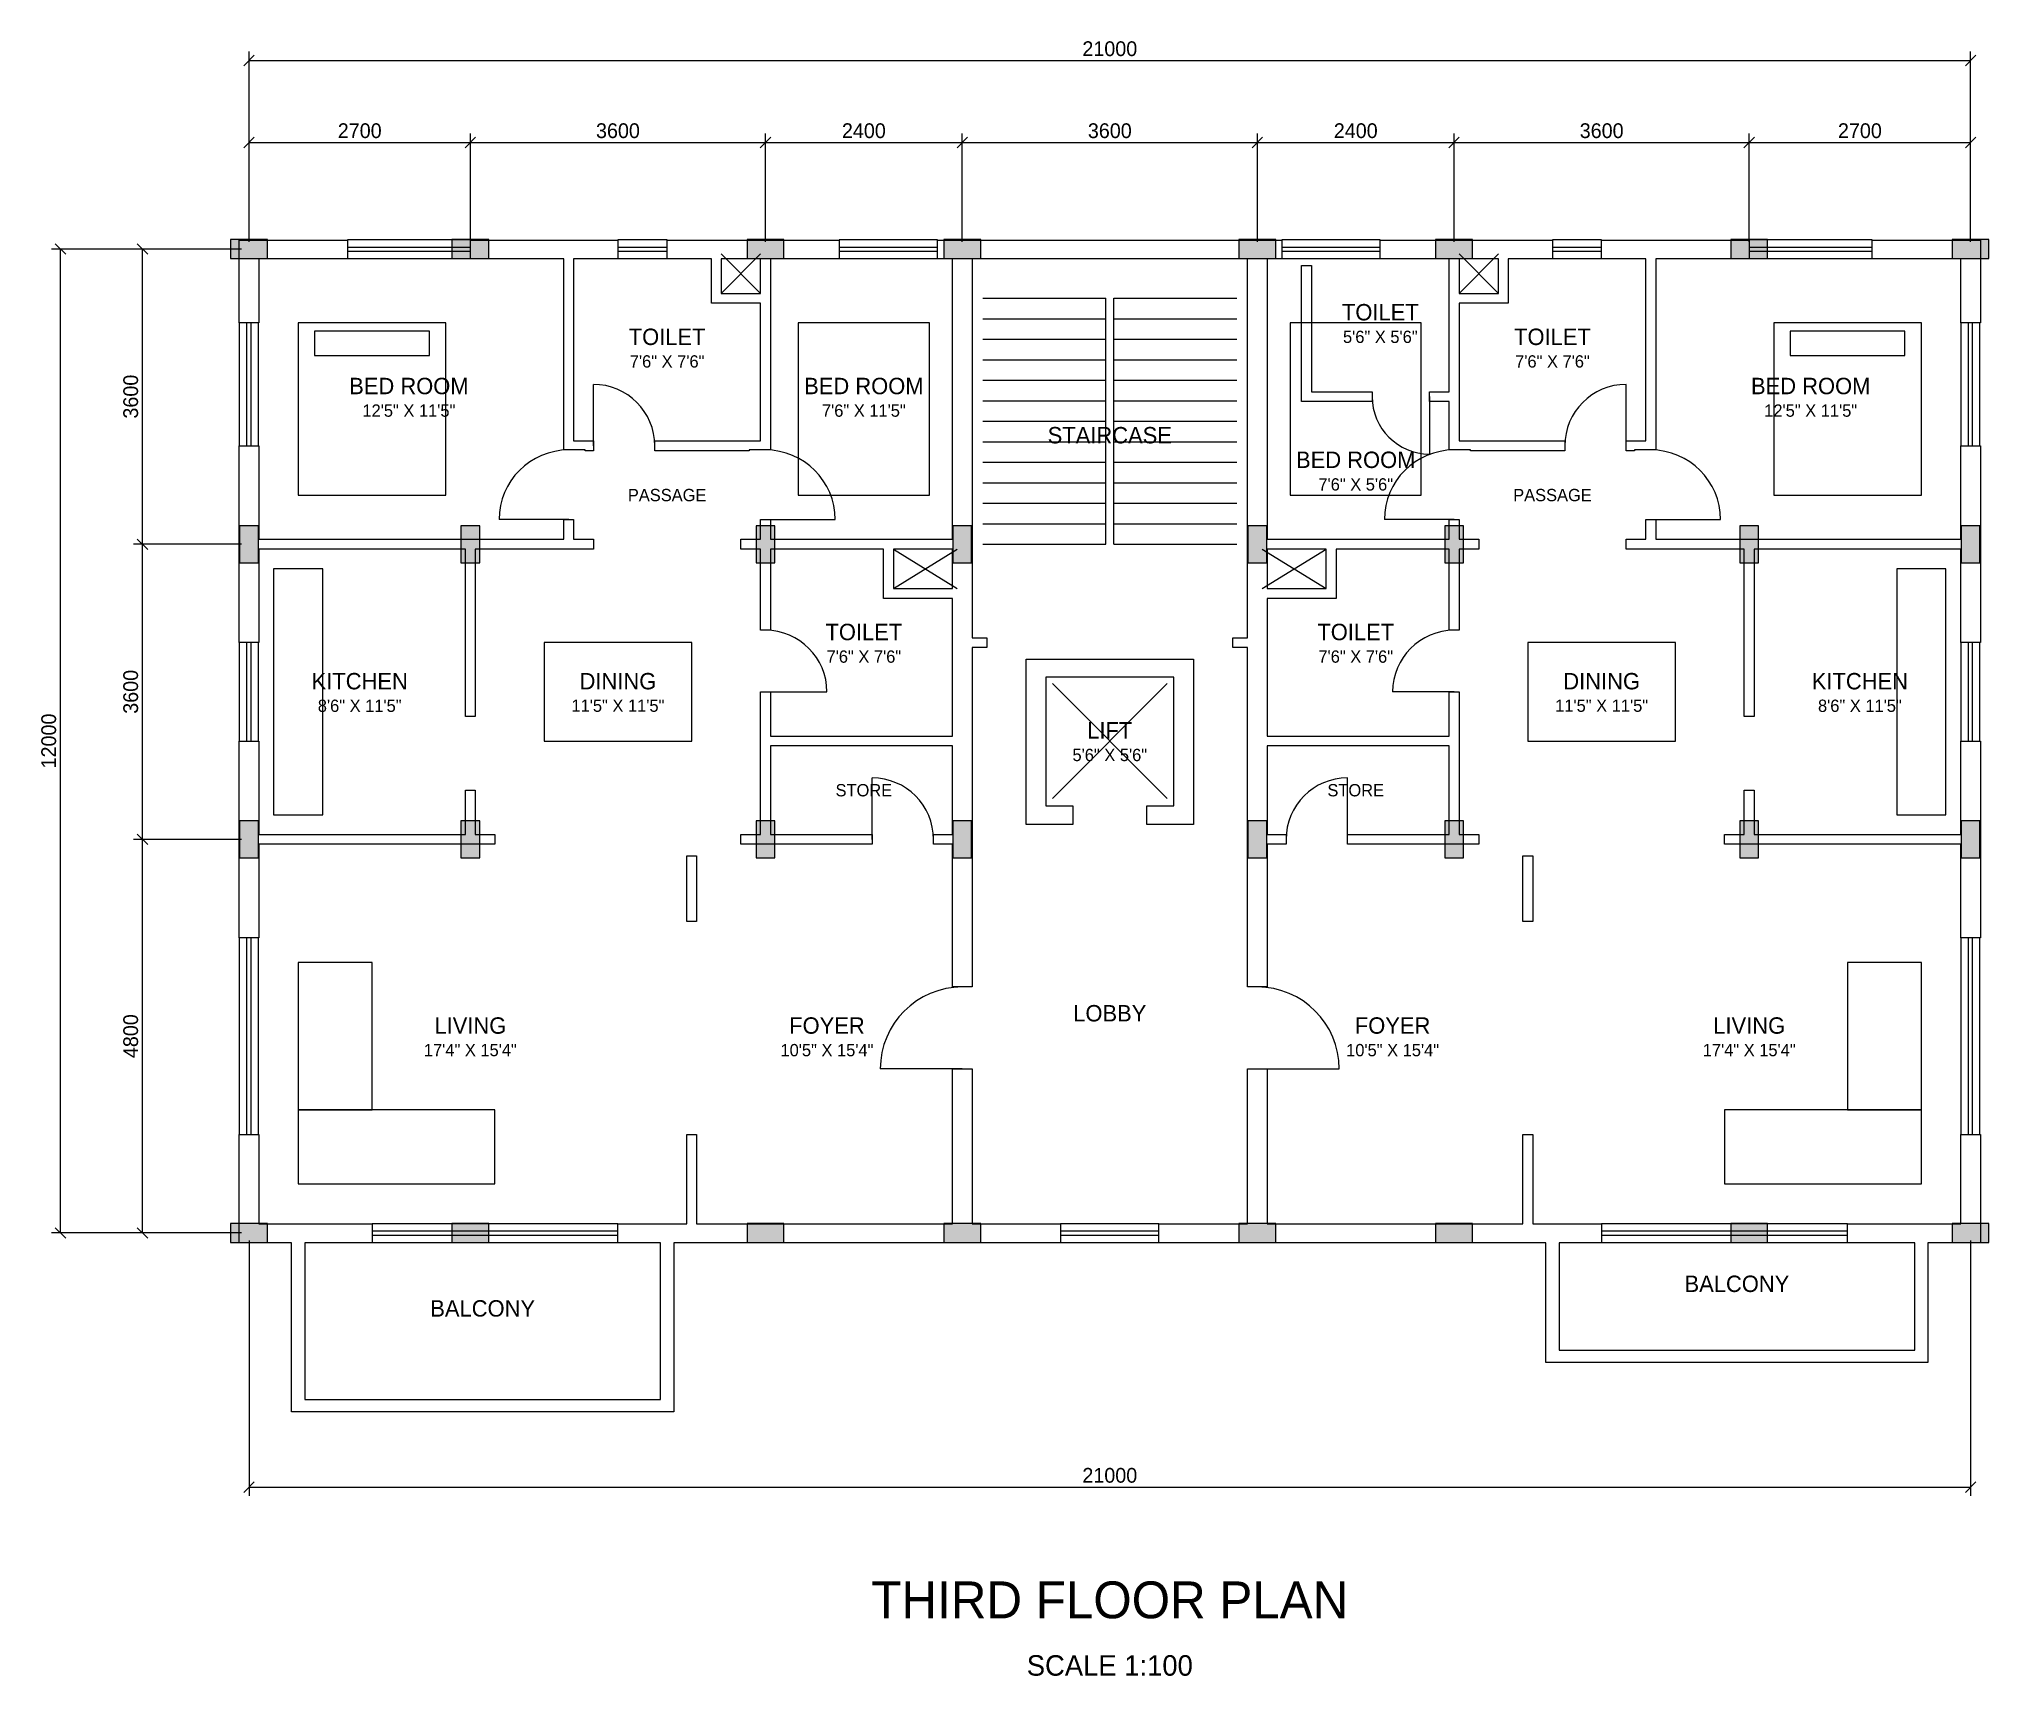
# Model space of a CAD drawing. Extents: x -2562 to 144000, y -6000 to 14562.
# Drawn here: x 96438 to 120225, y -5404 to 14562 of the extents above; entities that cross this region are included whole.
import ezdxf
from ezdxf.enums import TextEntityAlignment as Align

# ---------------------------------------------------------------- set-up
doc = ezdxf.new("R2010")
doc.units = 0
doc.layers.get('0').update_dxf_attribs({"linetype": 'CONTINUOUS'})
for name, color, linetype in [('A-ANNO-ROOM', 2, 'CONTINUOUS'), ('A-ANNO-TTLB', 7, 'CONTINUOUS'), ('A-DIMS', 6, 'CONTINUOUS'), ('A-DOOR', 3, 'CONTINUOUS'), ('A-FURN', 9, 'CONTINUOUS'), ('A-GLAZ', 4, 'CONTINUOUS'), ('A-LIFT', 8, 'CONTINUOUS'), ('A-STRS', 8, 'CONTINUOUS'), ('A-WALL', 7, 'CONTINUOUS'), ('P-DUCT', 5, 'CONTINUOUS'), ('S-COLS', 1, 'CONTINUOUS')]:
    doc.layers.add(name, color=color, linetype=linetype)
doc.dimstyles.get("Standard").update_dxf_attribs({"dimtxt": 2.5, "dimasz": 2.5, "dimexe": 1.25, "dimexo": 0.625, "dimtad": 1, "dimcen": 2.5, "dimazin": 3, "dimtfac": 1, "dimtmove": 0, "dimatfit": 3})

msp = doc.modelspace()

# ---------------------------------------------------------------- texts
at = {"layer": 'A-ANNO-ROOM'}
for s, height, p in [('TOILET', 200, (112800, 11230)), ('TOILET', 200, (104100, 10930)), ('5\'6" X 5\'6"', 150, (112800, 10930)), ('TOILET', 200, (114900, 10930)), ('7\'6" X 7\'6"', 150, (104100, 10630)), ('7\'6" X 7\'6"', 150, (114900, 10630)), ('BED ROOM', 200, (100950, 10330)), ('BED ROOM', 200, (106500, 10330)), ('BED ROOM', 200, (118050, 10330)), ('12\'5" X 11\'5"', 150, (100950, 10030)), ('7\'6" X 11\'5"', 150, (106500, 10030)), ('12\'5" X 11\'5"', 150, (118050, 10030)), ('STAIRCASE', 200, (109500, 9730)), ('BED ROOM', 200, (112500, 9430)), ('PASSAGE', 150, (104100, 9000)), ('7\'6" X 5\'6"', 150, (112500, 9130)), ('PASSAGE', 150, (114900, 9000)), ('TOILET', 200, (106500, 7330)), ('TOILET', 200, (112500, 7330)), ('7\'6" X 7\'6"', 150, (106500, 7030)), ('7\'6" X 7\'6"', 150, (112500, 7030)), ('KITCHEN', 200, (100350, 6730)), ('DINING', 200, (103500, 6730)), ('DINING', 200, (115500, 6730)), ('KITCHEN', 200, (118650, 6730)), ('8\'6" X 11\'5"', 150, (100350, 6430)), ('11\'5" X 11\'5"', 150, (103500, 6430)), ('11\'5" X 11\'5"', 150, (115500, 6430)), ('8\'6" X 11\'5"', 150, (118650, 6430)), ('LIFT', 200, (109500, 6130)), ('5\'6" X 5\'6"', 150, (109500, 5830)), ('STORE', 150, (106500, 5400)), ('STORE', 150, (112500, 5400)), ('LIVING', 200, (101700, 2530)), ('FOYER', 200, (106050, 2530)), ('LOBBY', 200, (109500, 2680)), ('FOYER', 200, (112950, 2530)), ('LIVING', 200, (117300, 2530)), ('17\'4" X 15\'4"', 150, (101700, 2230)), ('10\'5" X 15\'4"', 150, (106050, 2230)), ('10\'5" X 15\'4"', 150, (112950, 2230)), ('17\'4" X 15\'4"', 150, (117300, 2230)), ('BALCONY', 200, (117150, -620)), ('BALCONY', 200, (101850, -920))]:
    msp.add_text(s, height=height, dxfattribs=at).set_placement(p, align=Align.MIDDLE)
at = {"layer": 'A-ANNO-TTLB'}
for s, height, p in [('THIRD FLOOR PLAN', 450, (109500, -4700)), ('SCALE 1:100', 250, (109500, -5400))]:
    msp.add_text(s, height=height, dxfattribs=at).set_placement(p, align=Align.CENTER)

# ---------------------------------------------------------------- blocks, each defined once
blk = doc.blocks.new('*D40')
for p, q in [((98936.3604, 13236.3604), (99063.6396, 13363.6396)), ((99000, 12090), (99000, 13408)), ((101636.3604, 13236.3604), (101763.6396, 13363.6396)), ((101700, 12090), (101700, 13408)), ((99000, 13300), (101700, 13300))]:
    blk.add_line(p, q)
blk.add_text('2700', height=180).set_placement((100350, 13444), align=Align.MIDDLE)
blk = doc.blocks.new('*D41')
for p, q in [((101636.3604, 13236.3604), (101763.6396, 13363.6396)), ((101700, 12090), (101700, 13408)), ((105236.3604, 13236.3604), (105363.6396, 13363.6396)), ((105300, 12090), (105300, 13408)), ((101700, 13300), (105300, 13300))]:
    blk.add_line(p, q)
blk.add_text('3600', height=180).set_placement((103500, 13444), align=Align.MIDDLE)
blk = doc.blocks.new('*D42')
for p, q in [((105236.3604, 13236.3604), (105363.6396, 13363.6396)), ((105300, 12090), (105300, 13408)), ((107636.3604, 13236.3604), (107763.6396, 13363.6396)), ((107700, 12090), (107700, 13408)), ((105300, 13300), (107700, 13300))]:
    blk.add_line(p, q)
blk.add_text('2400', height=180).set_placement((106500, 13444), align=Align.MIDDLE)
blk = doc.blocks.new('*D43')
for p, q in [((107636.3604, 13236.3604), (107763.6396, 13363.6396)), ((107700, 12090), (107700, 13408)), ((111236.3604, 13236.3604), (111363.6396, 13363.6396)), ((111300, 12090), (111300, 13408)), ((107700, 13300), (111300, 13300))]:
    blk.add_line(p, q)
blk.add_text('3600', height=180).set_placement((109500, 13444), align=Align.MIDDLE)
blk = doc.blocks.new('*D44')
for p, q in [((111236.3604, 13236.3604), (111363.6396, 13363.6396)), ((111300, 12090), (111300, 13408)), ((113636.3604, 13236.3604), (113763.6396, 13363.6396)), ((113700, 12090), (113700, 13408)), ((111300, 13300), (113700, 13300))]:
    blk.add_line(p, q)
blk.add_text('2400', height=180).set_placement((112500, 13444), align=Align.MIDDLE)
blk = doc.blocks.new('*D45')
for p, q in [((113636.3604, 13236.3604), (113763.6396, 13363.6396)), ((113700, 12090), (113700, 13408)), ((117236.3604, 13236.3604), (117363.6396, 13363.6396)), ((117300, 12090), (117300, 13408)), ((113700, 13300), (117300, 13300))]:
    blk.add_line(p, q)
blk.add_text('3600', height=180).set_placement((115500, 13444), align=Align.MIDDLE)
blk = doc.blocks.new('*D46')
for p, q in [((117236.3604, 13236.3604), (117363.6396, 13363.6396)), ((117300, 12090), (117300, 13408)), ((119936.3604, 13236.3604), (120063.6396, 13363.6396)), ((120000, 12090), (120000, 13408)), ((117300, 13300), (120000, 13300))]:
    blk.add_line(p, q)
blk.add_text('2700', height=180).set_placement((118650, 13444), align=Align.MIDDLE)
blk = doc.blocks.new('*D47')
for p, q in [((98936.3604, 14236.3604), (99063.6396, 14363.6396)), ((99000, 12090), (99000, 14408)), ((99000, 14300), (120000, 14300)), ((119936.3604, 14236.3604), (120063.6396, 14363.6396)), ((120000, 12090), (120000, 14408))]:
    blk.add_line(p, q)
blk.add_text('21000', height=180).set_placement((109500, 14444), align=Align.MIDDLE)
blk = doc.blocks.new('*D48')
for p, q in [((98910, 4800), (97592, 4800)), ((97763.6396, 4736.3604), (97636.3604, 4863.6396)), ((97700, 0), (97700, 4800)), ((98910, 0), (97592, 0)), ((97763.6396, -63.6396), (97636.3604, 63.6396))]:
    blk.add_line(p, q)
blk.add_text('4800', height=180, rotation=90).set_placement((97556, 2400), align=Align.MIDDLE)
blk = doc.blocks.new('*D49')
for p, q in [((98910, 8400), (97592, 8400)), ((97763.6396, 8336.3604), (97636.3604, 8463.6396)), ((97700, 4800), (97700, 8400)), ((98910, 4800), (97592, 4800)), ((97763.6396, 4736.3604), (97636.3604, 4863.6396))]:
    blk.add_line(p, q)
blk.add_text('3600', height=180, rotation=90).set_placement((97556, 6600), align=Align.MIDDLE)
blk = doc.blocks.new('*D50')
for p, q in [((98910, 12000), (97592, 12000)), ((97763.6396, 11936.3604), (97636.3604, 12063.6396)), ((97700, 8400), (97700, 12000)), ((98910, 8400), (97592, 8400)), ((97763.6396, 8336.3604), (97636.3604, 8463.6396))]:
    blk.add_line(p, q)
blk.add_text('3600', height=180, rotation=90).set_placement((97556, 10200), align=Align.MIDDLE)
blk = doc.blocks.new('*D51')
for p, q in [((98910, 12000), (96592, 12000)), ((96763.6396, 11936.3604), (96636.3604, 12063.6396)), ((96700, 0), (96700, 12000)), ((98910, 0), (96592, 0)), ((96763.6396, -63.6396), (96636.3604, 63.6396))]:
    blk.add_line(p, q)
blk.add_text('12000', height=180, rotation=90).set_placement((96556, 6000), align=Align.MIDDLE)
blk = doc.blocks.new('*D52')
for p, q in [((99000, -90), (99000, -3208)), ((120000, -90), (120000, -3208)), ((98936.3604, -3163.6396), (99063.6396, -3036.3604)), ((119936.3604, -3163.6396), (120063.6396, -3036.3604)), ((99000, -3100), (120000, -3100))]:
    blk.add_line(p, q)
blk.add_text('21000', height=180).set_placement((109500, -2956), align=Align.MIDDLE)

# ---------------------------------------------------------------- dimensions: what is measured, and where the dimension line sits
at = {"layer": 'A-DIMS'}
for base, p1, p2, picture, middle in [((120000, 14300), (99000, 12000), (120000, 12000), '*D47', (109500, 14444)), ((101700, 13300), (99000, 12000), (101700, 12000), '*D40', (100350, 13444)), ((105300, 13300), (101700, 12000), (105300, 12000), '*D41', (103500, 13444)), ((107700, 13300), (105300, 12000), (107700, 12000), '*D42', (106500, 13444)), ((111300, 13300), (107700, 12000), (111300, 12000), '*D43', (109500, 13444)), ((113700, 13300), (111300, 12000), (113700, 12000), '*D44', (112500, 13444)), ((117300, 13300), (113700, 12000), (117300, 12000), '*D45', (115500, 13444)), ((120000, 13300), (117300, 12000), (120000, 12000), '*D46', (118650, 13444)), ((120000, -3100), (99000, 0), (120000, 0), '*D52', (109500, -2956))]:
    dim = msp.add_linear_dim(base=base, p1=p1, p2=p2, dimstyle='Standard', dxfattribs=at)
    dim.commit()
    dim.dimension.update_dxf_attribs({"geometry": picture, "text_midpoint": middle})
for base, p1, p2, picture, middle in [((96700, 12000), (99000, 0), (99000, 12000), '*D51', (96556, 6000)), ((97700, 12000), (99000, 8400), (99000, 12000), '*D50', (97556, 10200)), ((97700, 8400), (99000, 4800), (99000, 8400), '*D49', (97556, 6600)), ((97700, 4800), (99000, 0), (99000, 4800), '*D48', (97556, 2400))]:
    dim = msp.add_linear_dim(base=base, p1=p1, p2=p2, angle=90, dimstyle='Standard', dxfattribs=at)
    dim.commit()
    dim.dimension.update_dxf_attribs({"geometry": picture, "text_midpoint": middle})

# ---------------------------------------------------------------- linework, layer by layer
at = {"layer": 'A-DOOR'}
for p, q in [((103200, 9600), (103200, 10350)), ((115800, 9600), (115800, 10350)), ((113400, 10200), (113400, 9500)), ((102900, 8700), (102050, 8700)), ((105300, 8700), (106150, 8700)), ((113700, 8700), (112850, 8700)), ((116100, 8700), (116950, 8700)), ((105300, 6600), (106050, 6600)), ((113700, 6600), (112950, 6600)), ((106600, 4800), (106600, 5550)), ((112400, 4800), (112400, 5550)), ((107700, 2000), (106700, 2000)), ((111300, 2000), (112300, 2000))]:
    msp.add_line(p, q, dxfattribs=at)
for centre, radius, start, end in [((103200, 9600), 750, 0, 90), ((115800, 9600), 750, 90, 180), ((113400, 10200), 700, 180, 270), ((102900, 8700), 850, 90, 180), ((105300, 8700), 850, 0, 90), ((113700, 8700), 850, 90, 180), ((116100, 8700), 850, 0, 90), ((105300, 6600), 750, 0, 90), ((113700, 6600), 750, 90, 180), ((106600, 4800), 750, 0, 90), ((112400, 4800), 750, 90, 180), ((107700, 2000), 1000, 90, 180), ((111300, 2000), 1000, 0, 90)]:
    msp.add_arc(centre, radius, start, end, dxfattribs=at)
at = {"layer": 'A-FURN'}
for points in [[(99600, 9000), (101400, 9000), (101400, 11100), (99600, 11100)], [(99800, 10700), (101200, 10700), (101200, 11000), (99800, 11000)], [(105700, 9000), (107300, 9000), (107300, 11100), (105700, 11100)], [(111700, 9000), (113300, 9000), (113300, 11100), (111700, 11100)], [(117600, 9000), (119400, 9000), (119400, 11100), (117600, 11100)], [(117800, 10700), (119200, 10700), (119200, 11000), (117800, 11000)], [(99300, 5100), (99900, 5100), (99900, 8100), (99300, 8100)], [(119100, 5100), (119700, 5100), (119700, 8100), (119100, 8100)], [(102600, 6000), (104400, 6000), (104400, 7200), (102600, 7200)], [(114600, 6000), (116400, 6000), (116400, 7200), (114600, 7200)], [(99600, 1500), (100500, 1500), (100500, 3300), (99600, 3300)], [(118500, 1500), (119400, 1500), (119400, 3300), (118500, 3300)], [(99600, 600), (102000, 600), (102000, 1500), (99600, 1500)], [(117000, 600), (119400, 600), (119400, 1500), (117000, 1500)]]:
    msp.add_lwpolyline(points, close=True, dxfattribs=at)
at = {"layer": 'A-GLAZ'}
for p, q in [((100200, 12115), (101700, 12115)), ((100200, 12025), (101700, 12025)), ((100200, 11975), (101700, 11975)), ((103500, 12115), (104100, 12115)), ((103500, 12025), (104100, 12025)), ((103500, 11975), (104100, 11975)), ((106200, 12115), (107400, 12115)), ((106200, 12025), (107400, 12025)), ((106200, 11975), (107400, 11975)), ((111600, 12115), (112800, 12115)), ((111600, 12025), (112800, 12025)), ((111600, 11975), (112800, 11975)), ((114900, 12115), (115500, 12115)), ((114900, 12025), (115500, 12025)), ((114900, 11975), (115500, 11975)), ((117300, 12115), (118800, 12115)), ((117300, 12025), (118800, 12025)), ((117300, 11975), (118800, 11975)), ((100200, 11885), (101700, 11885)), ((103500, 11885), (104100, 11885)), ((106200, 11885), (107400, 11885)), ((111600, 11885), (112800, 11885)), ((114900, 11885), (115500, 11885)), ((117300, 11885), (118800, 11885)), ((98885, 9600), (98885, 11100)), ((98975, 9600), (98975, 11100)), ((99025, 9600), (99025, 11100)), ((99115, 9600), (99115, 11100)), ((119885, 9600), (119885, 11100)), ((119975, 9600), (119975, 11100)), ((120025, 9600), (120025, 11100)), ((120115, 9600), (120115, 11100)), ((98885, 6000), (98885, 7200)), ((98975, 6000), (98975, 7200)), ((99025, 6000), (99025, 7200)), ((99115, 6000), (99115, 7200)), ((119885, 6000), (119885, 7200)), ((119975, 6000), (119975, 7200)), ((120025, 6000), (120025, 7200)), ((120115, 6000), (120115, 7200)), ((98885, 1200), (98885, 3600)), ((98975, 1200), (98975, 3600)), ((99025, 1200), (99025, 3600)), ((99115, 1200), (99115, 3600)), ((119885, 1200), (119885, 3600)), ((119975, 1200), (119975, 3600)), ((120025, 1200), (120025, 3600)), ((120115, 1200), (120115, 3600)), ((100500, 115), (103500, 115)), ((100500, 25), (103500, 25)), ((108900, 115), (110100, 115)), ((108900, 25), (110100, 25)), ((115500, 115), (118500, 115)), ((115500, 25), (118500, 25)), ((100500, -25), (103500, -25)), ((100500, -115), (103500, -115)), ((108900, -25), (110100, -25)), ((108900, -115), (110100, -115)), ((115500, -25), (118500, -25)), ((115500, -115), (118500, -115))]:
    msp.add_line(p, q, dxfattribs=at)
at = {"layer": 'A-LIFT'}
for p, q in [((108800, 5300), (110200, 6700)), ((108800, 6700), (110200, 5300))]:
    msp.add_line(p, q, dxfattribs=at)
at = {"layer": 'A-STRS'}
for p, q in [((107950, 11400), (109450, 11400)), ((109450, 8400), (109450, 11400)), ((109550, 11400), (111050, 11400)), ((109550, 8400), (109550, 11400)), ((107950, 11150), (109450, 11150)), ((109550, 11150), (111050, 11150)), ((107950, 10900), (109450, 10900)), ((109550, 10900), (111050, 10900)), ((107950, 10650), (109450, 10650)), ((109550, 10650), (111050, 10650)), ((107950, 10400), (109450, 10400)), ((109550, 10400), (111050, 10400)), ((107950, 10150), (109450, 10150)), ((109550, 10150), (111050, 10150)), ((107950, 9900), (109450, 9900)), ((109550, 9900), (111050, 9900)), ((107950, 9650), (109450, 9650)), ((109550, 9650), (111050, 9650)), ((107950, 9400), (109450, 9400)), ((109550, 9400), (111050, 9400)), ((107950, 9150), (109450, 9150)), ((109550, 9150), (111050, 9150)), ((107950, 8900), (109450, 8900)), ((109550, 8900), (111050, 8900)), ((107950, 8650), (109450, 8650)), ((109550, 8650), (111050, 8650)), ((107950, 8400), (109450, 8400)), ((109550, 8400), (111050, 8400))]:
    msp.add_line(p, q, dxfattribs=at)
at = {"layer": 'A-WALL'}
for points in [[(98880, 11100), (98880, 12110), (100200, 12110), (100200, 11880), (99120, 11880), (99120, 11100)], [(103100, 9540), (103100, 9550), (102840, 9550), (102840, 11880), (101700, 11880), (101700, 12110), (103500, 12110), (103500, 11880), (102960, 11880), (102960, 9660), (103200, 9660), (103200, 9540)], [(103950, 9540), (103950, 9660), (105240, 9660), (105240, 11340), (104640, 11340), (104640, 11880), (104100, 11880), (104100, 12110), (106200, 12110), (106200, 11880), (105360, 11880), (105360, 9550), (105100, 9550), (105100, 9540)], [(107580, 3000), (107580, 4740), (107350, 4740), (107350, 4860), (107580, 4860), (107580, 5940), (105360, 5940), (105360, 4860), (106600, 4860), (106600, 4740), (105000, 4740), (105000, 4860), (105240, 4860), (105240, 6600), (105360, 6600), (105360, 6060), (107580, 6060), (107580, 7740), (106740, 7740), (106740, 8340), (105360, 8340), (105360, 7350), (105240, 7350), (105240, 8340), (105000, 8340), (105000, 8460), (105240, 8460), (105240, 8700), (105360, 8700), (105360, 8460), (107580, 8460), (107580, 11880), (107400, 11880), (107400, 12110), (111600, 12110), (111600, 11880), (111420, 11880), (111420, 8460), (113640, 8460), (113640, 8700), (113760, 8700), (113760, 8460), (114000, 8460), (114000, 8340), (113760, 8340), (113760, 7350), (113640, 7350), (113640, 8340), (112260, 8340), (112260, 7740), (111420, 7740), (111420, 6060), (113640, 6060), (113640, 6600), (113760, 6600), (113760, 4860), (114000, 4860), (114000, 4740), (112400, 4740), (112400, 4860), (113640, 4860), (113640, 5940), (111420, 5940), (111420, 4860), (111650, 4860), (111650, 4740), (111420, 4740), (111420, 3000), (111180, 3000), (111180, 7140), (111000, 7140), (111000, 7260), (111180, 7260), (111180, 11880), (107820, 11880), (107820, 7260), (108000, 7260), (108000, 7140), (107820, 7140), (107820, 3000)], [(113900, 9540), (113900, 9550), (113640, 9550), (113640, 10140), (113400, 10140), (113400, 10260), (113640, 10260), (113640, 11880), (112800, 11880), (112800, 12110), (114900, 12110), (114900, 11880), (114360, 11880), (114360, 11340), (113760, 11340), (113760, 9660), (115050, 9660), (115050, 9540)], [(115800, 9540), (115800, 9660), (116040, 9660), (116040, 11880), (115500, 11880), (115500, 12110), (117300, 12110), (117300, 11880), (116160, 11880), (116160, 9550), (115900, 9550), (115900, 9540)], [(119880, 11100), (119880, 11880), (118800, 11880), (118800, 12110), (120120, 12110), (120120, 11100)], [(105240, 11460), (105240, 11880), (104760, 11880), (104760, 11460)], [(111840, 10140), (111840, 11800), (111960, 11800), (111960, 10260), (112700, 10260), (112700, 10140)], [(114240, 11460), (114240, 11880), (113760, 11880), (113760, 11460)], [(101640, 6300), (101640, 8340), (99120, 8340), (99120, 7200), (98880, 7200), (98880, 9600), (99120, 9600), (99120, 8460), (102840, 8460), (102840, 8700), (102960, 8700), (102960, 8460), (103200, 8460), (103200, 8340), (101760, 8340), (101760, 6300)], [(117240, 6300), (117240, 8340), (115800, 8340), (115800, 8460), (116040, 8460), (116040, 8700), (116160, 8700), (116160, 8460), (119880, 8460), (119880, 9600), (120120, 9600), (120120, 7200), (119880, 7200), (119880, 8340), (117360, 8340), (117360, 6300)], [(107580, 7860), (107580, 8340), (106860, 8340), (106860, 7860)], [(112140, 7860), (112140, 8340), (111420, 8340), (111420, 7860)], [(108480, 4980), (108480, 7000), (110520, 7000), (110520, 4980), (109950, 4980), (109950, 5210), (110280, 5210), (110280, 6780), (108720, 6780), (108720, 5210), (109050, 5210), (109050, 4980)], [(98880, 3600), (98880, 6000), (99120, 6000), (99120, 4860), (101640, 4860), (101640, 5400), (101760, 5400), (101760, 4860), (102000, 4860), (102000, 4740), (99120, 4740), (99120, 3600)], [(119880, 3600), (119880, 4740), (117000, 4740), (117000, 4860), (117240, 4860), (117240, 5400), (117360, 5400), (117360, 4860), (119880, 4860), (119880, 6000), (120120, 6000), (120120, 3600)], [(104340, 3800), (104340, 4600), (104460, 4600), (104460, 3800)], [(114540, 3800), (114540, 4600), (114660, 4600), (114660, 3800)], [(99520, -2180), (99520, -120), (98880, -120), (98880, 1200), (99120, 1200), (99120, 110), (100500, 110), (100500, -120), (99680, -120), (99680, -2030), (104020, -2030), (104020, -120), (103500, -120), (103500, 110), (104340, 110), (104340, 1200), (104460, 1200), (104460, 110), (107580, 110), (107580, 2000), (107820, 2000), (107820, 110), (108900, 110), (108900, -120), (104180, -120), (104180, -2180)], [(114820, -1580), (114820, -120), (110100, -120), (110100, 110), (111180, 110), (111180, 2000), (111420, 2000), (111420, 110), (114540, 110), (114540, 1200), (114660, 1200), (114660, 110), (115500, 110), (115500, -120), (114980, -120), (114980, -1430), (119320, -1430), (119320, -120), (118500, -120), (118500, 110), (119880, 110), (119880, 1200), (120120, 1200), (120120, -120), (119480, -120), (119480, -1580)]]:
    msp.add_lwpolyline(points, close=True, dxfattribs=at)
at = {"layer": 'P-DUCT'}
for p, q in [((104760, 11460), (105240, 11940)), ((104760, 11940), (105240, 11460)), ((113760, 11460), (114240, 11940)), ((113760, 11940), (114240, 11460)), ((106860, 7860), (107640, 8340)), ((106860, 8340), (107640, 7860)), ((111360, 7860), (112140, 8340)), ((111360, 8340), (112140, 7860))]:
    msp.add_line(p, q, dxfattribs=at)
at = {"layer": 'S-COLS'}
for points in [[(98775, 11885), (99225, 11885), (99225, 12115), (98775, 12115)], [(101475, 11885), (101925, 11885), (101925, 12115), (101475, 12115)], [(105075, 11885), (105525, 11885), (105525, 12115), (105075, 12115)], [(107475, 11885), (107925, 11885), (107925, 12115), (107475, 12115)], [(111075, 11885), (111525, 11885), (111525, 12115), (111075, 12115)], [(113475, 11885), (113925, 11885), (113925, 12115), (113475, 12115)], [(117075, 11885), (117525, 11885), (117525, 12115), (117075, 12115)], [(119775, 11885), (120225, 11885), (120225, 12115), (119775, 12115)], [(98885, 8175), (99115, 8175), (99115, 8625), (98885, 8625)], [(101585, 8175), (101815, 8175), (101815, 8625), (101585, 8625)], [(105185, 8175), (105415, 8175), (105415, 8625), (105185, 8625)], [(107585, 8175), (107815, 8175), (107815, 8625), (107585, 8625)], [(111185, 8175), (111415, 8175), (111415, 8625), (111185, 8625)], [(113585, 8175), (113815, 8175), (113815, 8625), (113585, 8625)], [(117185, 8175), (117415, 8175), (117415, 8625), (117185, 8625)], [(119885, 8175), (120115, 8175), (120115, 8625), (119885, 8625)], [(98885, 4575), (99115, 4575), (99115, 5025), (98885, 5025)], [(101585, 4575), (101815, 4575), (101815, 5025), (101585, 5025)], [(105185, 4575), (105415, 4575), (105415, 5025), (105185, 5025)], [(107585, 4575), (107815, 4575), (107815, 5025), (107585, 5025)], [(111185, 4575), (111415, 4575), (111415, 5025), (111185, 5025)], [(113585, 4575), (113815, 4575), (113815, 5025), (113585, 5025)], [(117185, 4575), (117415, 4575), (117415, 5025), (117185, 5025)], [(119885, 4575), (120115, 4575), (120115, 5025), (119885, 5025)], [(98775, -115), (99225, -115), (99225, 115), (98775, 115)], [(101475, -115), (101925, -115), (101925, 115), (101475, 115)], [(105075, -115), (105525, -115), (105525, 115), (105075, 115)], [(107475, -115), (107925, -115), (107925, 115), (107475, 115)], [(111075, -115), (111525, -115), (111525, 115), (111075, 115)], [(113475, -115), (113925, -115), (113925, 115), (113475, 115)], [(117075, -115), (117525, -115), (117525, 115), (117075, 115)], [(119775, -115), (120225, -115), (120225, 115), (119775, 115)]]:
    msp.add_lwpolyline(points, close=True, dxfattribs=at)
for points in [[(98775, 11885), (99225, 11885), (98775, 12115), (99225, 12115)], [(101475, 11885), (101925, 11885), (101475, 12115), (101925, 12115)], [(105075, 11885), (105525, 11885), (105075, 12115), (105525, 12115)], [(107475, 11885), (107925, 11885), (107475, 12115), (107925, 12115)], [(111075, 11885), (111525, 11885), (111075, 12115), (111525, 12115)], [(113475, 11885), (113925, 11885), (113475, 12115), (113925, 12115)], [(117075, 11885), (117525, 11885), (117075, 12115), (117525, 12115)], [(119775, 11885), (120225, 11885), (119775, 12115), (120225, 12115)], [(98885, 8175), (99115, 8175), (98885, 8625), (99115, 8625)], [(101585, 8175), (101815, 8175), (101585, 8625), (101815, 8625)], [(105185, 8175), (105415, 8175), (105185, 8625), (105415, 8625)], [(107585, 8175), (107815, 8175), (107585, 8625), (107815, 8625)], [(111185, 8175), (111415, 8175), (111185, 8625), (111415, 8625)], [(113585, 8175), (113815, 8175), (113585, 8625), (113815, 8625)], [(117185, 8175), (117415, 8175), (117185, 8625), (117415, 8625)], [(119885, 8175), (120115, 8175), (119885, 8625), (120115, 8625)], [(98885, 4575), (99115, 4575), (98885, 5025), (99115, 5025)], [(101585, 4575), (101815, 4575), (101585, 5025), (101815, 5025)], [(105185, 4575), (105415, 4575), (105185, 5025), (105415, 5025)], [(107585, 4575), (107815, 4575), (107585, 5025), (107815, 5025)], [(111185, 4575), (111415, 4575), (111185, 5025), (111415, 5025)], [(113585, 4575), (113815, 4575), (113585, 5025), (113815, 5025)], [(117185, 4575), (117415, 4575), (117185, 5025), (117415, 5025)], [(119885, 4575), (120115, 4575), (119885, 5025), (120115, 5025)], [(98775, -115), (99225, -115), (98775, 115), (99225, 115)], [(101475, -115), (101925, -115), (101475, 115), (101925, 115)], [(105075, -115), (105525, -115), (105075, 115), (105525, 115)], [(107475, -115), (107925, -115), (107475, 115), (107925, 115)], [(111075, -115), (111525, -115), (111075, 115), (111525, 115)], [(113475, -115), (113925, -115), (113475, 115), (113925, 115)], [(117075, -115), (117525, -115), (117075, 115), (117525, 115)], [(119775, -115), (120225, -115), (119775, 115), (120225, 115)]]:
    msp.add_solid(points, dxfattribs=at)

msp.set_redraw_order([(e.dxf.handle, doc.entitydb.next_handle()) for e in msp.query("TEXT MTEXT ATTDEF DIMENSION ARC_DIMENSION")])  # texts and dimensions are drawn at this point

doc.saveas('drawing.dxf')
